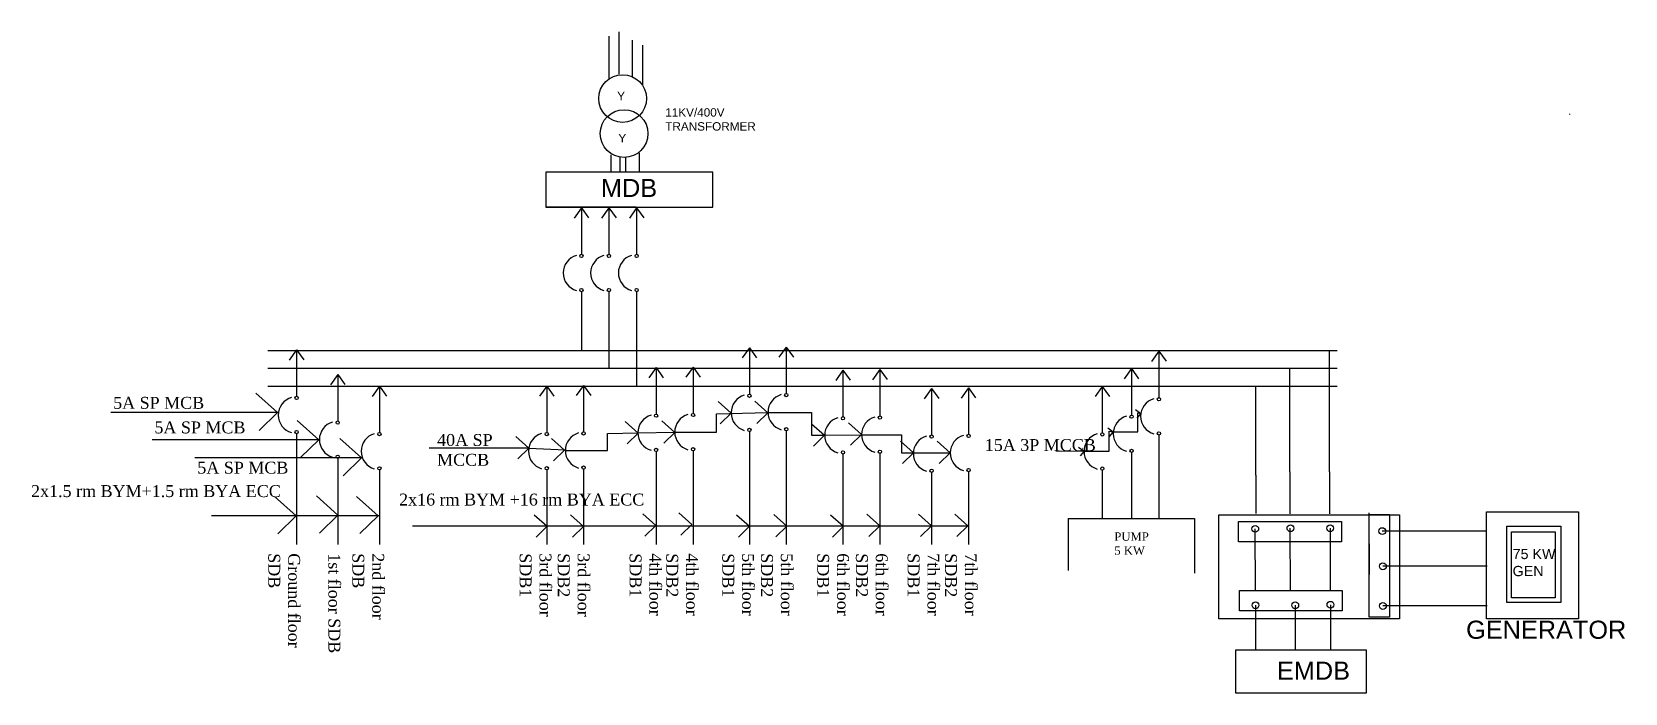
# Model space of a CAD drawing. Header units: inches. Extents: x -6149 to 7056, y -3395 to 4642.
# Drawn here: x -6149 to -802, y 2169 to 4389 of the extents above; entities that cross this region are included whole.
import ezdxf

# ---------------------------------------------------------------- set-up
doc = ezdxf.new("R2010")
doc.units = ezdxf.units.IN
doc.header["$MEASUREMENT"] = 0
doc.linetypes.add('ACAD_ISO02W100', pattern=[15, 12, -3])
doc.layers.add('Diagram', color=248, linetype='ACAD_ISO02W100')
doc.layers.add('GF_Main_Gate', color=31, linetype='Continuous')
doc.styles.add('h6', font='arial.ttf', dxfattribs={"height": 6})
doc.styles.get("Standard").update_dxf_attribs({"font": 'times.ttf', "height": 6})

msp = doc.modelspace()

# ---------------------------------------------------------------- texts
at = {"layer": 'Diagram', "linetype": 'Continuous', "attachment_point": 1, "style": 'h6'}
for s, insert, char_height, width in [('Y', (-4185.13249, 4187.96857), 28.16084, 240.1372541), ('11KV/400V TRANSFORMER', (-4023.66785, 4132.86924), 28.1608352, 240.1372541), ('Y', (-4180.97432, 4046.38257), 28.16084, 240.1372541), ('MDB', (-4239.55421, 3895.53883), 60.774657, 1410.5909719), ('75 KW\\PGEN', (-1180.00955, 2653.16566), 34.345459, 304.2352577), ('GENERATOR', (-1336.19314, 2412.06443), 60.774657, 1410.5909719), ('EMDB', (-1971.09518, 2274.64205), 60.774657, 1410.5909719)]:
    msp.add_mtext(s, dxfattribs=dict(at, insert=insert, char_height=char_height, width=width))
at = {"layer": 'Diagram', "linetype": 'Continuous', "attachment_point": 1}
for s, insert, char_height, width in [('5A SP MCB', (-5876.59971, 3163.53097), 40, 401.5997102), ('5A SP MCB', (-5738.09971, 3081), 40, 382.3497119), ('40A SP MCCB', (-4789.36901, 3038.91957), 40, 240), ('15A 3P MCCB', (-2951.5, 3021.91957), 40, 394.0022882), ('5A SP MCB', (-5594.0797, 2945.79329), 40, 317.0131527), ('2x1.5 rm BYM+1.5 rm BYA ECC', (-6151.98421, 2867.19138), 40, 890.9842059), ('\\pt540;2x16 rm BYM +16 rm BYA ECC', (-4916.93157, 2838.8157), 40, 853.2676557), ('PUMP\\P5 KW', (-2516.74495, 2708.62313), 28.160835, 290.5)]:
    msp.add_mtext(s, dxfattribs=dict(at, insert=insert, char_height=char_height, width=width))
at = {"layer": 'Diagram', "linetype": 'Continuous', "char_height": 40, "width": 333, "attachment_point": 1, "rotation": 270}
for s, insert in [('Ground floor SDB', (-5249.21548, 2638.42335)), ('1st floor SDB', (-5114.07246, 2638.42335)), ('2nd floor SDB', (-4967.07246, 2638.42335)), ('3rd floor SDB1', (-4405.63735, 2638.42335)), ('3rd floor SDB2', (-4277.63735, 2638.42335)), ('4th floor SDB1', (-4036.63735, 2638.42335)), ('4th floor SDB2', (-3913.63735, 2638.42335)), ('\\pt210;5th floor SDB1', (-3725.63735, 2638.42335)), ('5th floor SDB2', (-3595.63735, 2638.42335)), ('6th floor SDB1', (-3407.13735, 2638.42335)), ('6th floor SDB2', (-3277.13735, 2638.42335)), ('7th floor SDB1', (-3103.63735, 2638.42335)), ('7th floor SDB2', (-2978.13735, 2638.42335))]:
    msp.add_mtext(s, dxfattribs=dict(at, insert=insert))

# ---------------------------------------------------------------- blocks, each defined once
blk = doc.blocks.new('breaker')
at = {"layer": 'Diagram', "linetype": 'Continuous'}
for p, q in [((0, 0), (-49, -69)), ((0, 0), (0, -311.5)), ((0, 0), (48, -67.5)), ((0, -563), (0, -846.5))]:
    blk.add_line(p, q, dxfattribs=at)
for centre in [(0, -322.5), (0, -552)]:
    blk.add_circle(centre, 11, dxfattribs=at)
blk.add_arc((0, -437.25), 122.75, 106.147437, 253.835501, dxfattribs=at)

# ---------------------------------------------------------------- linework, layer by layer
at = {"layer": 'Diagram', "linetype": 'Continuous'}
for p, q in [((-4178, 4247.64385), (-4178, 4389.35615)), ((-4212, 4233.14385), (-4212, 4374.85615)), ((-4134, 4239.0344), (-4134, 4361.9656)), ((-4099.5, 4211.91235), (-4099.5, 4345.08765)), ((-4206.02442, 3976.4914), (-4206.02442, 3918.4405)), ((-4175.88238, 3968.82216), (-4175.88238, 3918.0949)), ((-4156.47779, 3916.73315), (-4156.47779, 3967.95465)), ((-4110.34863, 3978.19875), (-4110.34863, 3983.32106)), ((-4110.34863, 3918.4405), (-4110.34863, 3978.19875)), ((-3864.46981, 3918.0949), (-4424.71702, 3918.0949)), ((-4424.71702, 3918.0949), (-4424.71702, 3800.4984)), ((-3864.46981, 3800.4984), (-3864.46981, 3918.0949)), ((-4335.69673, 3800.4984), (-4424.71702, 3800.4984)), ((-4424.71702, 3800.4984), (-3864.46981, 3800.4984)), ((-4243.52122, 3800.4984), (-4335.69673, 3800.4984)), ((-4121.16504, 3800.4984), (-4243.52122, 3800.4984)), ((-4121.16504, 3800.4984), (-4066.2306, 3800.4984)), ((-4304.90851, 3374.94488), (-4304.90851, 3319.5)), ((-4212.65851, 3374.94488), (-4212.65851, 3259.5)), ((-4119.65851, 3374.94488), (-4119.65851, 3199.5)), ((-5357.5, 3319.5), (-2950.5, 3319.5)), ((-2950.5, 3319.5), (-1768.87912, 3319.5)), ((-1794.26164, 2912.02163), (-1794.26164, 3319.86938)), ((-5357.5, 3259.5), (-2950.5, 3259.5)), ((-2950.5, 3259.5), (-1768.87912, 3259.5)), ((-1927.56073, 2911.61618), (-1927.56073, 3259.86938)), ((-5397.5, 3176), (-5325, 3111)), ((-5357.5, 3199.5), (-2950.5, 3199.5)), ((-2950.5, 3199.5), (-1768.87912, 3199.5)), ((-2042.15952, 2900.96247), (-2042.15952, 3199.86938)), ((-5320.5, 3111), (-5884, 3111)), ((-5325, 3111), (-5386.5, 3051)), ((-3852, 3106.5), (-3678.85874, 3110.75129)), ((-3852, 3045.25783), (-3852, 3106.5)), ((-3846.25, 3148), (-3802.75, 3109)), ((-3802.75, 3109), (-3839.65, 3073)), ((-3723.25, 3149.5), (-3679.75, 3110.5)), ((-3679.75, 3110.5), (-3716.65, 3074.5)), ((-3678.85874, 3110.75129), (-3533, 3110.75129)), ((-3533, 3110.75129), (-3533, 3035.5)), ((-2446.01185, 3121.48415), (-2427.88297, 3107.92482)), ((-2427.88297, 3107.92482), (-2441.01185, 3092.48415)), ((-2438, 3046.41686), (-2438, 3109.5)), ((-2438, 3109.5), (-2427.61875, 3107.85508)), ((-5259, 3084.5), (-5186.5, 3019.5)), ((-4158.25, 3081), (-4114.75, 3042)), ((-4034.75, 3083.5), (-3991.25, 3044.5)), ((-3532.75, 3073.5), (-3489.25, 3034.5)), ((-3408.75, 3076), (-3365.25, 3037)), ((-2538.51185, 3059.98415), (-2520.38297, 3046.42482)), ((-2534.5, 2980.94067), (-2534.5, 3048)), ((-2534.5, 3048), (-2520.01183, 3046.41686)), ((-5182, 3019.5), (-5745.5, 3019.5)), ((-5186.5, 3019.5), (-5248, 2959.5)), ((-5116, 3023.5), (-5043.5, 2958.5)), ((-4525.55, 3030.5), (-4482.05, 2991.5)), ((-4405.82129, 3024.17332), (-4362.32129, 2985.17332)), ((-4217, 3041), (-4115.67768, 3042.28752)), ((-4217, 2983.53178), (-4217, 3041)), ((-4114.75, 3042), (-4151.65, 3006)), ((-4115.67768, 3042.28752), (-3991.87723, 3045.25783)), ((-3991.25, 3044.5), (-4028.15, 3008.5)), ((-3991.87723, 3045.25783), (-3852, 3045.25783)), ((-3533, 3035.5), (-3488.68024, 3035.10892)), ((-3489.25, 3034.5), (-3526.15, 2998.5)), ((-3488.68024, 3035.10892), (-3364.8748, 3036.21134)), ((-3365.25, 3037), (-3402.15, 3001)), ((-3364.8748, 3036.21134), (-3231, 3036.21134)), ((-3234.25, 3014.5), (-3190.75, 2975.5)), ((-3231, 3036.21134), (-3231, 2975.5)), ((-3110.75, 3014.5), (-3067.25, 2975.5)), ((-2636.5, 2994.5), (-2618.37111, 2980.94067)), ((-2520.38297, 3046.42482), (-2533.51185, 3030.98415)), ((-2520.01183, 3046.41686), (-2438, 3046.41686)), ((-5039, 2958.5), (-5602.5, 2958.5)), ((-5043.5, 2958.5), (-5105, 2898.5)), ((-4482.00989, 2991.081), (-4815.50989, 2991.081)), ((-4482.05, 2991.5), (-4518.95, 2955.5)), ((-4482.04234, 2991.1101), (-4358.96759, 2986.05202)), ((-4362.32129, 2985.17332), (-4399.22129, 2949.17332)), ((-4359.01935, 2983.53178), (-4217, 2983.53178)), ((-3231, 2975.5), (-3067.37723, 2975.25783)), ((-3190.75, 2975.5), (-3227.65, 2939.5)), ((-3067.25, 2975.5), (-3104.15, 2939.5)), ((-2712.5, 2982), (-2618.37111, 2980.94067)), ((-2618.37111, 2980.94067), (-2631.5, 2965.5)), ((-2618.37111, 2980.94067), (-2534.5, 2980.94067)), ((-5261, 2897.94488), (-5261, 2667.5)), ((-3741.30763, 2905.44237), (-3741.30763, 2667.5)), ((-3617.50223, 2907.63283), (-3617.50223, 2667.5)), ((-2367, 2893.625), (-2367, 2755)), ((-2042.15952, 2900.96247), (-2042.15952, 2772.10768)), ((-1927.56073, 2911.61618), (-1927.56073, 2770.89172)), ((-1794.26164, 2912.02163), (-1794.26164, 2770.89172)), ((-4054.30763, 2838.44237), (-4054.30763, 2667.5)), ((-3930.50223, 2840.63283), (-3930.50223, 2667.5)), ((-2459, 2835.125), (-2459, 2755)), ((-5334.99999, 2829), (-5262.49999, 2764)), ((-5194.49999, 2831), (-5121.99999, 2766)), ((-5123, 2815.44488), (-5123, 2667.5)), ((-5060.00001, 2829.5), (-4987.50001, 2764.5)), ((-3427.30763, 2829.94237), (-3427.30763, 2667.5)), ((-3303.50223, 2832.13283), (-3303.50223, 2667.5)), ((-4983.00001, 2764.5), (-5546.50001, 2764.5)), ((-5262.49999, 2764), (-5323.99999, 2704)), ((-5121.99999, 2766), (-5183.49999, 2706)), ((-4987.50001, 2764.5), (-5049.00001, 2704.5)), ((-4983, 2776.44488), (-4983, 2667.5)), ((-4872.5, 2730.5), (-3006.00223, 2730.5)), ((-4464.05, 2768), (-4420.55, 2729)), ((-4420.55, 2729), (-4457.45, 2693)), ((-4421.44975, 2776.71633), (-4421.44975, 2667.5)), ((-4342.05, 2767), (-4298.55, 2728)), ((-4298.55, 2728), (-4335.45, 2692)), ((-4297.64435, 2778.90678), (-4297.64435, 2667.5)), ((-4098.55, 2770.5), (-4055.05, 2731.5)), ((-4055.05, 2731.5), (-4091.95, 2695.5)), ((-3978.03698, 2774.09916), (-3934.53698, 2735.09916)), ((-3934.53698, 2735.09916), (-3971.43698, 2699.09916)), ((-3784.55, 2768), (-3741.05, 2729)), ((-3741.05, 2729), (-3777.95, 2693)), ((-3659.05, 2768.5), (-3615.55, 2729.5)), ((-3615.55, 2729.5), (-3652.45, 2693.5)), ((-3469.55, 2768), (-3426.05, 2729)), ((-3426.05, 2729), (-3462.95, 2693)), ((-3347.55, 2770), (-3304.05, 2731)), ((-3304.05, 2731), (-3340.95, 2695)), ((-3173.55, 2770), (-3130.05, 2731)), ((-3130.05, 2731), (-3166.95, 2695)), ((-3129.80763, 2768.44237), (-3129.80763, 2667.5)), ((-3051.55, 2770), (-3008.05, 2731)), ((-3008.05, 2731), (-3044.95, 2695)), ((-3006.00223, 2770.63283), (-3006.00223, 2667.5)), ((-2671.5, 2755), (-2247.5, 2755)), ((-2671.5, 2755), (-2671.5, 2580)), ((-2557, 2775.625), (-2557, 2755)), ((-2247.5, 2755), (-2247.5, 2571.5)), ((-2166.25781, 2767.9674), (-1559.44517, 2767.9674)), ((-2166.25781, 2417.97898), (-2166.25781, 2767.9674)), ((-2099.94026, 2745.21382), (-1754.73722, 2745.21382)), ((-2099.94026, 2676.90151), (-2099.94026, 2745.21382)), ((-1754.73722, 2745.21382), (-1754.73722, 2676.90151)), ((-1660.52379, 2566.61045), (-1661.39821, 2774.13177)), ((-1660.961, 2423.79104), (-1660.961, 2768.99407)), ((-1660.961, 2768.99407), (-1592.64869, 2768.99407)), ((-1592.64869, 2768.99407), (-1592.64869, 2423.79104)), ((-1559.44517, 2767.9674), (-1559.44517, 2417.97898)), ((-1267.67565, 2778.06401), (-959.0979, 2778.06401)), ((-1267.67565, 2417.97898), (-1267.67565, 2778.06401)), ((-959.0979, 2778.06401), (-959.0979, 2417.97898)), ((-1754.73722, 2676.90151), (-2099.94026, 2676.90151)), ((-2042.94575, 2513.00158), (-2043.82017, 2720.5229)), ((-1925.35534, 2514.7578), (-1926.22976, 2722.27912)), ((-1792.34539, 2722.43424), (-1792.34539, 2513.00158)), ((-1267.67565, 2713.15327), (-1617.33962, 2712.87399)), ((-1265.76431, 2595.03634), (-1615.42827, 2594.75705)), ((-2096.78554, 2444.68927), (-2096.78554, 2513.00158)), ((-2096.78554, 2513.00158), (-1751.58251, 2513.00158)), ((-2042.94575, 2463.67257), (-2042.94575, 2314.18084)), ((-1909.5879, 2463.67257), (-1909.5879, 2314.18084)), ((-1791.47097, 2465.58391), (-1791.47097, 2314.18084)), ((-1751.58251, 2513.00158), (-1751.58251, 2444.68927)), ((-1265.76431, 2461.67849), (-1615.42827, 2461.3992)), ((-1559.44517, 2417.97898), (-2166.25781, 2417.97898)), ((-1751.58251, 2444.68927), (-2096.78554, 2444.68927)), ((-1592.64869, 2423.79104), (-1660.961, 2423.79104)), ((-959.0979, 2417.97898), (-1267.67565, 2417.97898)), ((-2108.55549, 2314.18084), (-1671.65037, 2314.18084)), ((-2108.55549, 2168.68469), (-2108.55549, 2314.18084)), ((-1671.65037, 2314.18084), (-1671.65037, 2168.68469)), ((-1671.65037, 2168.68469), (-2108.55549, 2168.68469))]:
    msp.add_line(p, q, dxfattribs=at)
for points in [[(-1199.28745, 2729.60765), (-1018.45582, 2729.60765), (-1018.45582, 2472.81721), (-1199.28745, 2472.81721)], [(-1183.42503, 2710.5862), (-1037.49075, 2710.5862), (-1037.49075, 2488.66846), (-1183.42503, 2488.66846)]]:
    msp.add_lwpolyline(points, close=True, dxfattribs=at)
for centre, radius in [((-4166.70837, 4165.44152), 80.07892), ((-4161.94233, 4047.67841), 80.07892), ((-2043.82017, 2720.5229), 11.43067), ((-1925.70324, 2722.43424), 11.43067), ((-1792.34539, 2722.43424), 11.43067), ((-1617.33962, 2712.87399), 11.43067), ((-1615.42828, 2594.75705), 11.43067), ((-2042.94575, 2463.67257), 11.43067), ((-1909.5879, 2463.67257), 11.43067), ((-1791.47097, 2465.58391), 11.43067), ((-1615.42828, 2461.3992), 11.43067)]:
    msp.add_circle(centre, radius, dxfattribs=at)
at = {"layer": 'GF_Main_Gate'}
msp.add_line((-987.79726, 4111.56916), (-987.79726, 4114.56916), dxfattribs=at)

# ---------------------------------------------------------------- block references
at = {"layer": 'Diagram', "linetype": 'Continuous', "xscale": 0.5, "yscale": 0.5, "zscale": 0.5}
for p in [(-4304.90851, 3798.19488), (-4212.65851, 3798.19488), (-4119.65851, 3798.19488), (-5261, 3321.19488), (-3741.30763, 3328.69237), (-3617.50223, 3330.88283), (-2367, 3316.875), (-4054.30763, 3261.69237), (-3930.50223, 3263.88283), (-5123, 3238.69488), (-3427.30763, 3253.19237), (-3303.50223, 3255.38283), (-2459, 3258.375), (-4983, 3199.69488), (-4421.44975, 3199.96633), (-4297.64435, 3202.15678), (-3129.80763, 3191.69237), (-3006.00223, 3193.88283), (-2557, 3198.875)]:
    msp.add_blockref('breaker', p, dxfattribs=at)

msp.set_redraw_order([(e.dxf.handle, doc.entitydb.next_handle()) for e in msp.query("TEXT MTEXT ATTDEF DIMENSION ARC_DIMENSION")])  # texts and dimensions are drawn at this point

doc.saveas('drawing.dxf')
